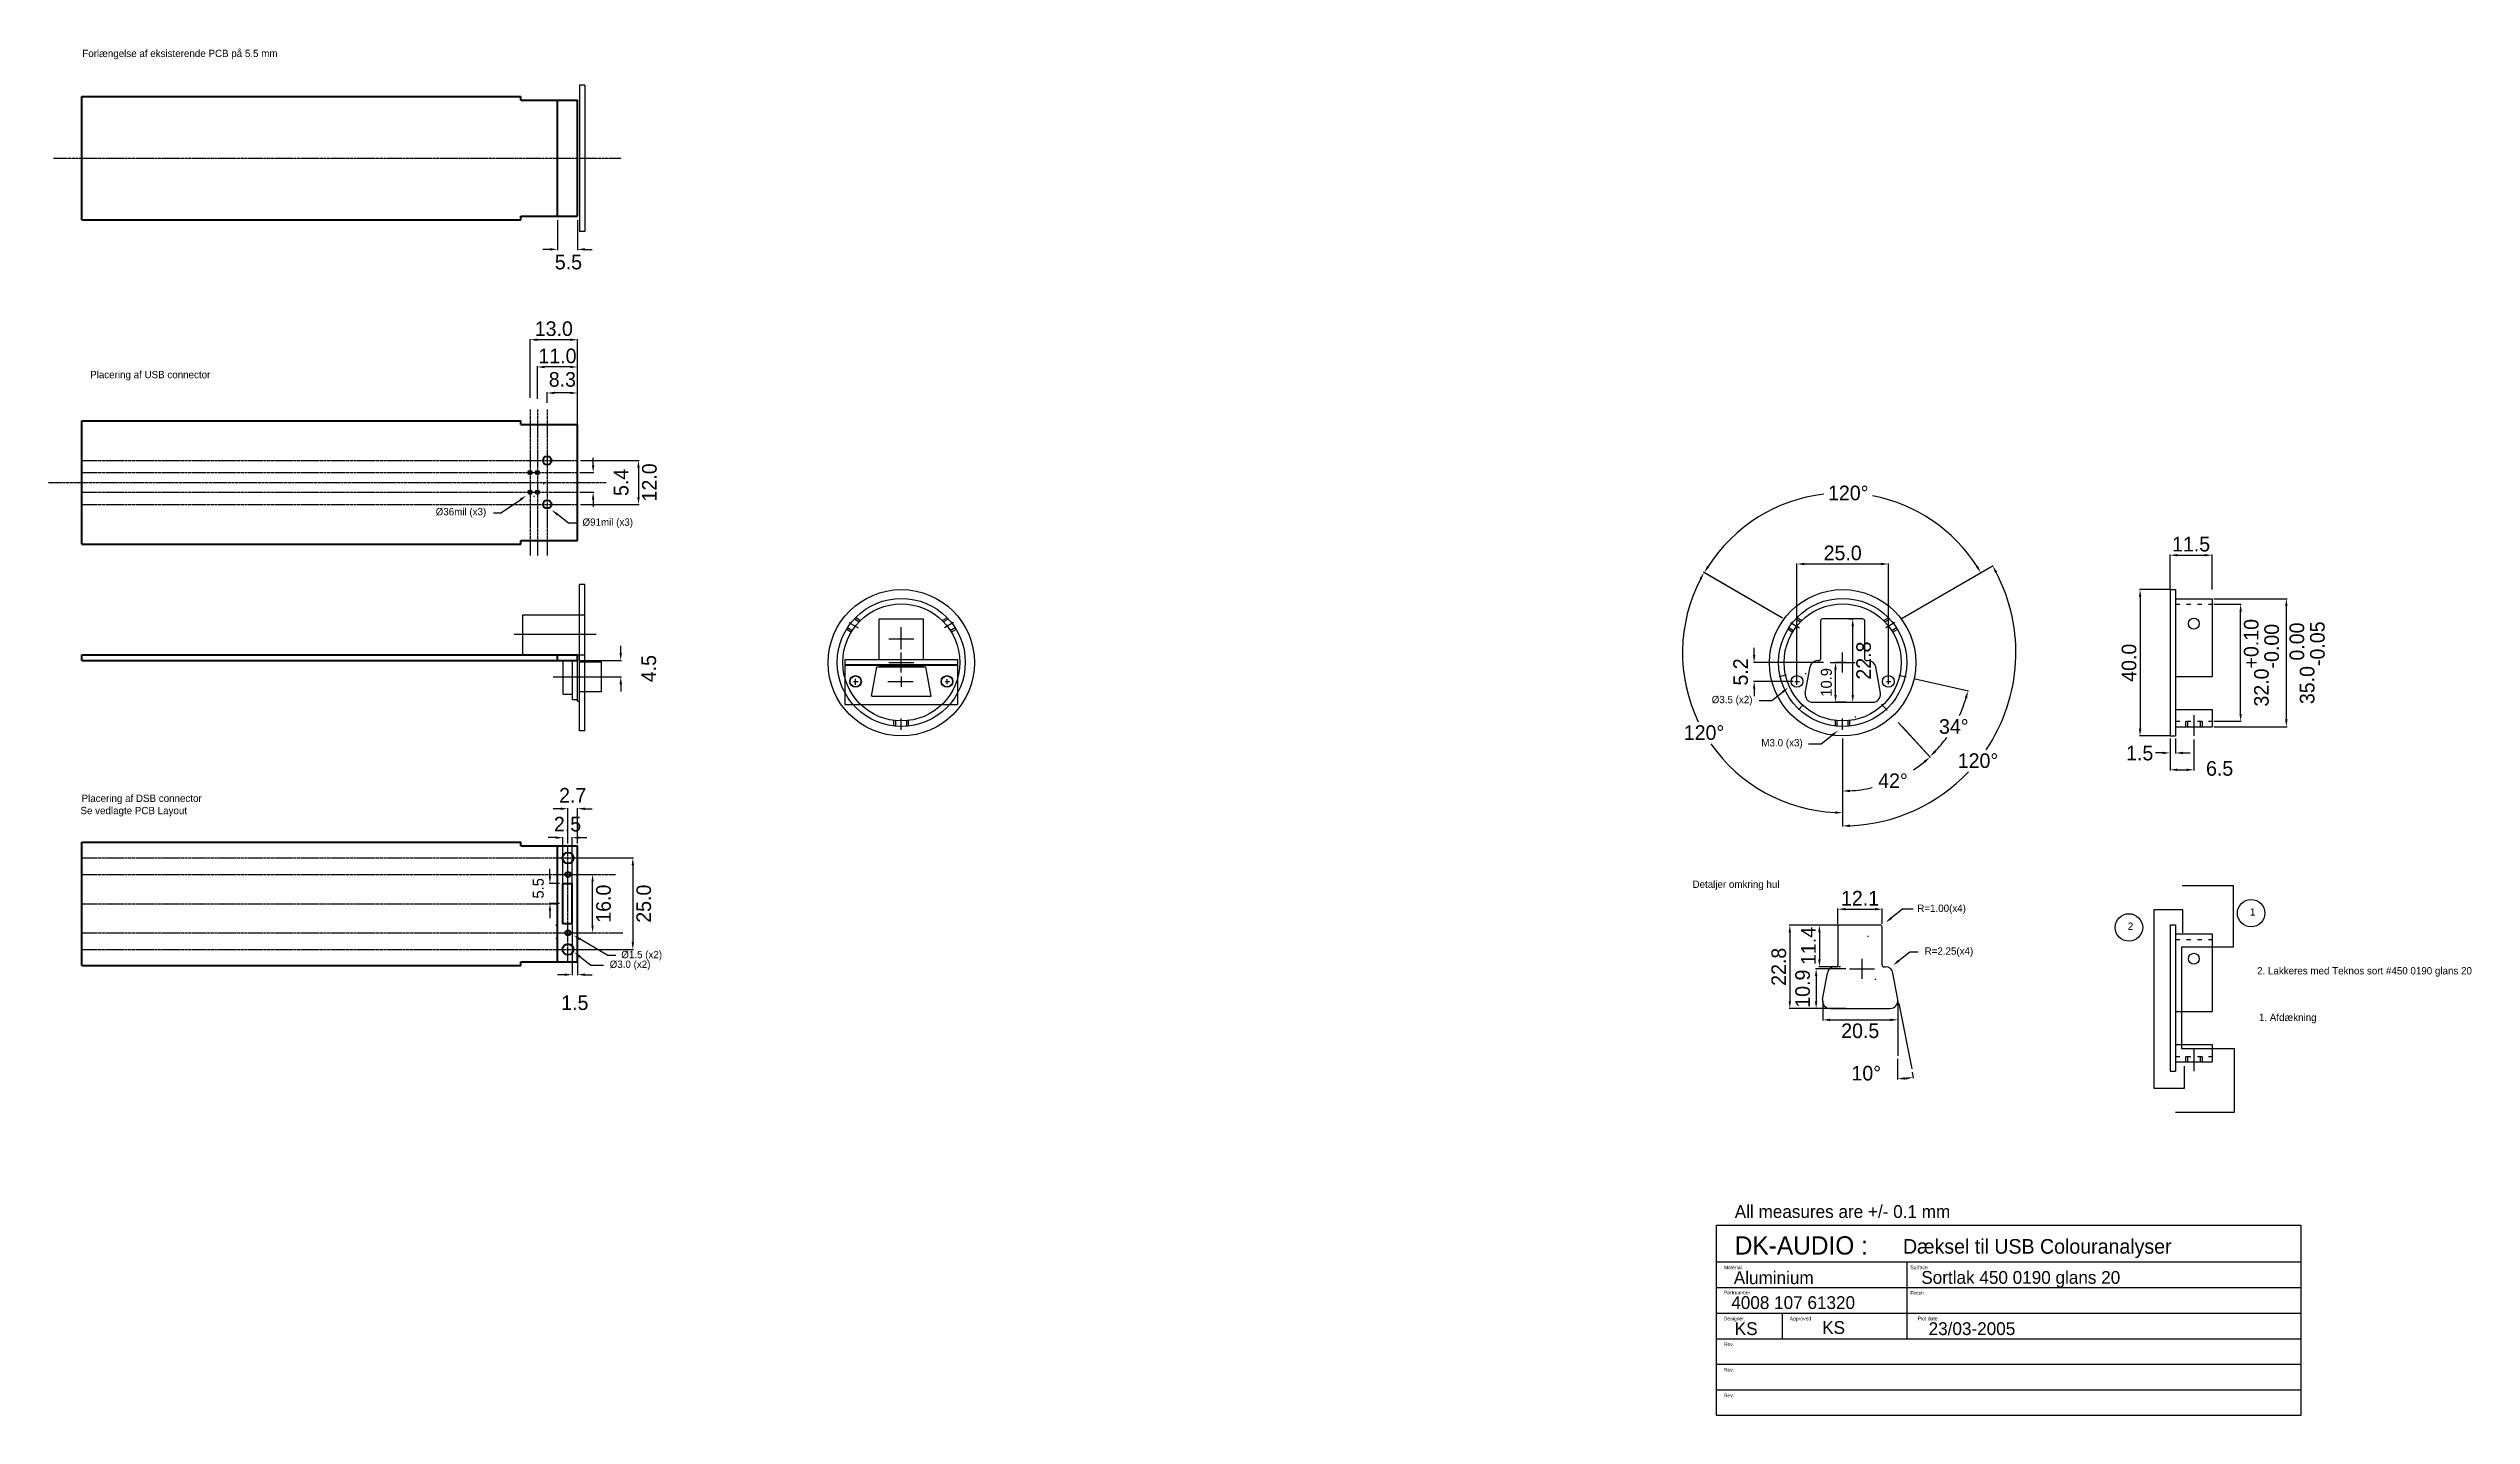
# Model space of a CAD drawing. Header units: millimetres. Extents: x 150 to 813, y 263 to 637.
import ezdxf

# ---------------------------------------------------------------- set-up
doc = ezdxf.new("R2010")
doc.units = ezdxf.units.MM
doc.linetypes.add('ACAD_ISO03W100', pattern=[30, 12, -18])
doc.linetypes.add('HIDDEN', pattern=[0.375, 0.25, -0.125])
for name, color, linetype in [('DIM', 7, 'Continuous'), ('DSUB', 40, 'Continuous'), ('HIDDEN', 40, 'HIDDEN'), ('Mekanik', 4, 'Continuous'), ('PCB_Hjælpe', 6, 'Continuous'), ('USB', 1, 'Continuous')]:
    doc.layers.add(name, color=color, linetype=linetype)
doc.layers.add('PCB', color=3, linetype='Continuous', lineweight=40)
doc.dimstyles.new('DK-audio', dxfattribs={"dimtxt": 4, "dimasz": 2, "dimexe": 0.18, "dimexo": 0.0625, "dimgap": 1, "dimtad": 2, "dimdec": 1, "dimzin": 0, "dimdsep": 46, "dimtxsty": 'Standard', "dimcen": 5, "dimadec": 1, "dimazin": 0, "dimtfac": 1, "dimtdec": 1, "dimtofl": 0, "dimtmove": 2, "dimatfit": 3, "dimfxl": 0, "dimtolj": 1, "dimtzin": 0, "dimarcsym": 0})
doc.dimstyles.get("Standard").update_dxf_attribs({"dimtxt": 0.18, "dimasz": 0.18, "dimexe": 0.18, "dimexo": 0.0625, "dimgap": 0.09, "dimtad": 0, "dimtih": 1, "dimtoh": 1, "dimdec": 4, "dimzin": 0, "dimdsep": 46, "dimtxsty": 'Standard', "dimcen": 0.09, "dimadec": 0, "dimazin": 0, "dimtfac": 1, "dimtdec": 4, "dimtofl": 0, "dimtmove": 0, "dimatfit": 3, "dimfxl": 0, "dimtolj": 1, "dimtzin": 0, "dimarcsym": 0})

msp = doc.modelspace()

# ---------------------------------------------------------------- texts
at = {"layer": 'DIM'}
for s, height, p in [('Forlængelse af eksisterende PCB på 5.5 mm', 2, (159.6, 634.66667)), ('Placering af USB connector', 2, (161.75, 546.86667)), ('Placering af DSB connector', 2, (159.4, 431.06667)), ('Se vedlagte PCB Layout', 2, (159.1, 427.71667)), ('Detaljer omkring hul', 2, (599.8, 407.56667)), ('2', 2, (718.8, 396.1)), ('1', 2, (752.2, 400)), ('2. Lakkeres med Teknos sort #450 0190 glans 20', 2, (754.15, 383.91667)), ('1. Afdækning', 2, (754.65, 371.16667)), ('All measures are +/- 0.1 mm', 3.5, (611.35, 317.35)), ('DK-AUDIO :', 5, (611.35, 307.35)), ('Dæksel til USB Colouranalyser', 4, (657.35, 307.58333)), ('Material', 1, (608.35, 303.35)), ('Aluminium', 3.5, (611.0844, 299.26816)), ('Surface', 1, (659.35, 303.35)), ('Sortlak 450 0190 glans 20', 3.5, (662.35, 299.35)), ('Partnumber', 1, (608.36831, 296.45501)), ('4008 107 61320', 3.5, (610.4, 292.46667)), ('Finish', 1, (659.35, 296.35)), ('Designer.', 1, (608.35, 289.35)), ('KS', 3.5, (611.35, 285.35)), ('Approved', 1, (626.35, 289.35)), ('KS', 3.5, (635.25, 285.65)), ('Plot date', 1, (661.35, 289.35)), ('23/03-2005', 3.5, (664.35, 285.35)), ('Rev.', 1, (608.35, 282.35)), ('Rev.', 1, (608.35, 275.35)), ('Rev.', 1, (608.35, 268.35))]:
    msp.add_text(s, height=height, dxfattribs=at).set_placement(p)

# ---------------------------------------------------------------- blocks, each defined once
blk = doc.blocks.new('*D36')
at = {"layer": 'DEFPOINTS', "color": 0, "ltscale": 0.1}
for p in [(291, 421.3), (291, 408.75), (293.5, 408.75)]:
    blk.add_point(p, dxfattribs=at)
at = {"layer": 'DIM', "color": 0, "lineweight": -2, "ltscale": 0.1}
for p, q in [((289, 421.3), (287, 421.3)), ((291, 408.81), (291, 421.48)), ((293.5, 408.81), (293.5, 421.48)), ((295.5, 421.3), (297.5, 421.3))]:
    blk.add_line(p, q, dxfattribs=at)
at = {"layer": 'DIM', "color": 0, "ltscale": 0.1}
for points in [[(289, 421.63), (289, 420.97), (291, 421.3)], [(295.5, 421.63), (295.5, 420.97), (293.5, 421.3)]]:
    blk.add_solid(points, dxfattribs=at)
at = {"layer": 'DIM', "color": 0, "ltscale": 0.1, "insert": (292.25, 424.98), "char_height": 4, "attachment_point": 5}
blk.add_mtext('\\A1;2.5', dxfattribs=at)
blk = doc.blocks.new('*D37')
at = {"layer": 'DEFPOINTS', "color": 0, "ltscale": 0.1}
for p in [(293.5, 397.65), (295, 397.65), (295, 383.85)]:
    blk.add_point(p, dxfattribs=at)
at = {"layer": 'DIM', "color": 0, "lineweight": -2, "ltscale": 0.1}
for p, q in [((293.5, 397.59), (293.5, 383.67)), ((295, 397.59), (295, 383.67)), ((291.5, 383.85), (289.5, 383.85)), ((297, 383.85), (299, 383.85))]:
    blk.add_line(p, q, dxfattribs=at)
at = {"layer": 'DIM', "color": 0, "ltscale": 0.1}
for points in [[(291.5, 384.18), (291.5, 383.52), (293.5, 383.85)], [(297, 384.18), (297, 383.52), (295, 383.85)]]:
    blk.add_solid(points, dxfattribs=at)
at = {"layer": 'DIM', "color": 0, "ltscale": 0.1, "insert": (294.25, 376.17), "char_height": 4, "attachment_point": 5}
blk.add_mtext('\\A1;1.5', dxfattribs=at)
blk = doc.blocks.new('*D38')
at = {"layer": 'DEFPOINTS', "color": 0, "ltscale": 0.1}
for p in [(287.45, 408.75), (290.15, 408.75), (290.15, 403.3)]:
    blk.add_point(p, dxfattribs=at)
at = {"layer": 'DIM', "color": 0, "lineweight": -2, "ltscale": 0.1}
for p, q in [((287.45, 410.75), (287.45, 412.75)), ((290.09, 408.75), (287.27, 408.75)), ((290.09, 403.3), (287.27, 403.3)), ((287.45, 401.3), (287.45, 399.3))]:
    blk.add_line(p, q, dxfattribs=at)
at = {"layer": 'DIM', "color": 0, "ltscale": 0.1}
for points in [[(287.12, 410.75), (287.78, 410.75), (287.45, 408.75)], [(287.12, 401.3), (287.78, 401.3), (287.45, 403.3)]]:
    blk.add_solid(points, dxfattribs=at)
at = {"layer": 'DIM', "color": 0, "ltscale": 0.1, "insert": (284.27, 407.45), "char_height": 3, "attachment_point": 5, "rotation": 90}
blk.add_mtext('\\A1;5.5', dxfattribs=at)
blk = doc.blocks.new('*D39')
at = {"layer": 'DEFPOINTS', "color": 0, "ltscale": 0.1}
for p in [(295, 429.2), (292.35, 419.65), (295, 419.65)]:
    blk.add_point(p, dxfattribs=at)
at = {"layer": 'DIM', "color": 0, "lineweight": -2, "ltscale": 0.1}
for p, q in [((290.35, 429.2), (288.35, 429.2)), ((292.35, 419.71), (292.35, 429.38)), ((295, 419.71), (295, 429.38)), ((297, 429.2), (299, 429.2))]:
    blk.add_line(p, q, dxfattribs=at)
at = {"layer": 'DIM', "color": 0, "ltscale": 0.1}
for points in [[(290.35, 429.53), (290.35, 428.87), (292.35, 429.2)], [(297, 429.53), (297, 428.87), (295, 429.2)]]:
    blk.add_solid(points, dxfattribs=at)
at = {"layer": 'DIM', "color": 0, "ltscale": 0.1, "insert": (293.68, 432.88), "char_height": 4, "attachment_point": 5}
blk.add_mtext('\\A1;2.7', dxfattribs=at)
blk = doc.blocks.new('*D40')
at = {"layer": 'DEFPOINTS', "color": 0, "ltscale": 0.1}
for p in [(293.65, 415.75), (293.65, 390.75), (310.1, 390.75)]:
    blk.add_point(p, dxfattribs=at)
at = {"layer": 'DIM', "color": 0, "lineweight": -2, "ltscale": 0.1}
for p, q in [((293.71, 415.75), (310.28, 415.75)), ((310.1, 413.75), (310.1, 392.75)), ((293.71, 390.75), (310.28, 390.75))]:
    blk.add_line(p, q, dxfattribs=at)
at = {"layer": 'DIM', "color": 0, "ltscale": 0.1}
for points in [[(309.77, 413.75), (310.43, 413.75), (310.1, 415.75)], [(309.77, 392.75), (310.43, 392.75), (310.1, 390.75)]]:
    blk.add_solid(points, dxfattribs=at)
at = {"layer": 'DIM', "color": 0, "ltscale": 0.1, "insert": (313.1, 403.25), "char_height": 4, "attachment_point": 5, "rotation": 90}
blk.add_mtext('\\A1;25.0', dxfattribs=at)
blk = doc.blocks.new('*D41')
at = {"layer": 'DEFPOINTS', "color": 0, "ltscale": 0.1}
for p in [(293.05, 411.25), (299.1, 411.25), (293.05, 395.25)]:
    blk.add_point(p, dxfattribs=at)
at = {"layer": 'DIM', "color": 0, "lineweight": -2, "ltscale": 0.1}
for p, q in [((293.11, 411.25), (299.28, 411.25)), ((299.1, 397.25), (299.1, 409.25)), ((293.11, 395.25), (299.28, 395.25))]:
    blk.add_line(p, q, dxfattribs=at)
at = {"layer": 'DIM', "color": 0, "ltscale": 0.1}
for points in [[(298.77, 409.25), (299.43, 409.25), (299.1, 411.25)], [(298.77, 397.25), (299.43, 397.25), (299.1, 395.25)]]:
    blk.add_solid(points, dxfattribs=at)
at = {"layer": 'DIM', "color": 0, "ltscale": 0.1, "insert": (302.1, 403.25), "char_height": 4, "attachment_point": 5, "rotation": 90}
blk.add_mtext('\\A1;16.0', dxfattribs=at)
blk = doc.blocks.new('*D42')
at = {"layer": 'DEFPOINTS', "color": 0, "ltscale": 0.1}
for p in [(295.4, 469.75), (295.4, 465.25), (306.8, 469.75)]:
    blk.add_point(p, dxfattribs=at)
at = {"layer": 'DIM', "color": 0, "lineweight": -2, "ltscale": 0.1}
for p, q in [((306.8, 471.75), (306.8, 473.75)), ((295.46, 469.75), (306.98, 469.75)), ((295.46, 465.25), (306.98, 465.25)), ((306.8, 463.25), (306.8, 461.25))]:
    blk.add_line(p, q, dxfattribs=at)
at = {"layer": 'DIM', "color": 0, "ltscale": 0.1}
for points in [[(306.47, 471.75), (307.13, 471.75), (306.8, 469.75)], [(306.47, 463.25), (307.13, 463.25), (306.8, 465.25)]]:
    blk.add_solid(points, dxfattribs=at)
at = {"layer": 'DIM', "color": 0, "ltscale": 0.1, "insert": (314.48, 467.5), "char_height": 4, "attachment_point": 5, "rotation": 90}
blk.add_mtext('\\A1;4.5', dxfattribs=at)
blk = doc.blocks.new('*D43')
at = {"layer": 'DEFPOINTS', "color": 0, "ltscale": 0.1}
for p in [(289.5, 590.15), (295, 590.15), (295, 582.1)]:
    blk.add_point(p, dxfattribs=at)
at = {"layer": 'DIM', "color": 0, "lineweight": -2, "ltscale": 0.1}
for p, q in [((289.5, 590.09), (289.5, 581.92)), ((295, 590.09), (295, 581.92)), ((287.5, 582.1), (285.5, 582.1)), ((297, 582.1), (299, 582.1))]:
    blk.add_line(p, q, dxfattribs=at)
at = {"layer": 'DIM', "color": 0, "ltscale": 0.1}
for points in [[(287.5, 582.43), (287.5, 581.77), (289.5, 582.1)], [(297, 582.43), (297, 581.77), (295, 582.1)]]:
    blk.add_solid(points, dxfattribs=at)
at = {"layer": 'DIM', "color": 0, "ltscale": 0.1, "insert": (292.5, 578.6), "char_height": 4, "attachment_point": 5}
blk.add_mtext('\\A1;5.5', dxfattribs=at)
blk = doc.blocks.new('*D44')
at = {"layer": 'DEFPOINTS', "color": 0, "ltscale": 0.1}
for p in [(730.35, 489.1), (722.15, 449.1), (730.35, 449.1)]:
    blk.add_point(p, dxfattribs=at)
at = {"layer": 'DIM', "color": 0, "lineweight": -2, "ltscale": 0.1}
for p, q in [((730.29, 489.1), (721.97, 489.1)), ((722.15, 487.1), (722.15, 451.1)), ((730.29, 449.1), (721.97, 449.1))]:
    blk.add_line(p, q, dxfattribs=at)
at = {"layer": 'DIM', "color": 0, "ltscale": 0.1}
for points in [[(721.82, 487.1), (722.48, 487.1), (722.15, 489.1)], [(721.82, 451.1), (722.48, 451.1), (722.15, 449.1)]]:
    blk.add_solid(points, dxfattribs=at)
at = {"layer": 'DIM', "color": 0, "ltscale": 0.1, "insert": (719.15, 469.1), "char_height": 4, "attachment_point": 5, "rotation": 90}
blk.add_mtext('\\A1;40.0', dxfattribs=at)
blk = doc.blocks.new('*D57')
at = {"layer": 'DEFPOINTS', "color": 0, "ltscale": 0.1}
for p in [(624.5, 481.3), (627.84, 479.37), (640.83, 471.87), (597.74, 464.27), (640.83, 448.5)]:
    blk.add_point(p, dxfattribs=at)
at = {"layer": 'DIM', "color": 0, "lineweight": -2, "ltscale": 0.1}
for p, q in [((624.44, 481.33), (602.78, 493.84)), ((640.83, 448.44), (640.83, 427.94))]:
    blk.add_line(p, q, dxfattribs=at)
for start, end in [(152.61913, 205.5588), (214.65006, 267.38087)]:
    blk.add_arc((640.83, 471.87), 43.76, start, end, dxfattribs=at)
at = {"layer": 'DIM', "color": 0, "ltscale": 0.1}
for points in [[(601.69, 492.16), (602.27, 491.84), (602.94, 493.75)], [(638.84, 428.5), (638.82, 427.83), (640.83, 428.12)]]:
    blk.add_solid(points, dxfattribs=at)
at = {"layer": 'DIM', "color": 0, "ltscale": 0.1, "insert": (602.94, 449.99), "char_height": 4, "attachment_point": 5}
blk.add_mtext('\\A1;120°', dxfattribs=at)
blk = doc.blocks.new('*D59')
at = {"layer": 'DEFPOINTS', "color": 0, "ltscale": 0.1}
for p in [(625.9, 512.89), (624.5, 481.3), (627.84, 479.37), (653.82, 479.37), (657.08, 481.25)]:
    blk.add_point(p, dxfattribs=at)
at = {"layer": 'DIM', "color": 0, "lineweight": -2, "ltscale": 0.1}
for p, q in [((624.44, 481.33), (602.87, 493.79)), ((657.14, 481.29), (678.79, 493.79))]:
    blk.add_line(p, q, dxfattribs=at)
for start, end in [(96.73751, 147.37451), (32.62549, 79.15563)]:
    blk.add_arc((640.83, 471.87), 43.65, start, end, dxfattribs=at)
at = {"layer": 'DIM', "color": 0, "ltscale": 0.1}
for points in [[(604.35, 495.23), (603.78, 495.58), (603.03, 493.7)], [(677.88, 495.58), (677.31, 495.23), (678.63, 493.7)]]:
    blk.add_solid(points, dxfattribs=at)
at = {"layer": 'DIM', "color": 0, "ltscale": 0.1, "insert": (642.38, 515.49), "char_height": 4, "attachment_point": 5}
blk.add_mtext('\\A1;120°', dxfattribs=at)
blk = doc.blocks.new('*D58')
at = {"layer": 'DEFPOINTS', "color": 0, "ltscale": 0.1}
for p in [(653.82, 479.37), (657.08, 481.25), (640.83, 471.87), (687.48, 463.65), (640.83, 448.5)]:
    blk.add_point(p, dxfattribs=at)
at = {"layer": 'DIM', "color": 0, "lineweight": -2, "ltscale": 0.1}
for p, q in [((657.14, 481.29), (682.01, 495.65)), ((640.83, 448.44), (640.83, 424.32))]:
    blk.add_line(p, q, dxfattribs=at)
for start, end in [(325.90406, 27.58067), (272.41933, 316.58745)]:
    blk.add_arc((640.83, 471.87), 47.37, start, end, dxfattribs=at)
at = {"layer": 'DIM', "color": 0, "ltscale": 0.1}
for points in [[(682.53, 493.64), (683.11, 493.96), (681.85, 495.56)], [(642.84, 424.21), (642.82, 424.88), (640.83, 424.5)]]:
    blk.add_solid(points, dxfattribs=at)
at = {"layer": 'DIM', "color": 0, "ltscale": 0.1, "insert": (677.85, 442.32), "char_height": 4, "attachment_point": 5}
blk.add_mtext('\\A1;120°', dxfattribs=at)
blk = doc.blocks.new('*D84')
at = {"layer": 'DEFPOINTS', "color": 0, "ltscale": 0.1}
for p in [(652.6, 398.11), (643, 390.55)]:
    blk.add_point(p, dxfattribs=at)
at = {"layer": 'DIM', "color": 0, "lineweight": -2, "ltscale": 0.1}
for p, q in [((657.17, 401.71), (654.17, 399.35)), ((660.14, 401.71), (657.17, 401.71)), ((647.71, 394.33), (647.89, 394.33)), ((647.8, 394.24), (647.8, 394.42))]:
    blk.add_line(p, q, dxfattribs=at)
at = {"layer": 'DIM', "color": 0, "ltscale": 0.1}
blk.add_solid([(653.96, 399.61), (654.38, 399.09), (652.6, 398.11)], dxfattribs=at)
at = {"layer": 'DIM', "color": 0, "ltscale": 0.1, "insert": (667.9, 401.71), "char_height": 2, "attachment_point": 5}
blk.add_mtext('\\A1;R=1.00(x4)', dxfattribs=at)
blk = doc.blocks.new('*D85')
at = {"layer": 'DEFPOINTS', "color": 0, "ltscale": 0.1}
for p in [(639.55, 397.7), (651.65, 401.75), (651.65, 397.7)]:
    blk.add_point(p, dxfattribs=at)
at = {"layer": 'DIM', "color": 0, "lineweight": -2, "ltscale": 0.1}
for p, q in [((639.55, 397.76), (639.55, 401.93)), ((641.55, 401.75), (649.65, 401.75)), ((651.65, 397.76), (651.65, 401.93))]:
    blk.add_line(p, q, dxfattribs=at)
at = {"layer": 'DIM', "color": 0, "ltscale": 0.1}
for points in [[(641.55, 402.08), (641.55, 401.42), (639.55, 401.75)], [(649.65, 402.08), (649.65, 401.42), (651.65, 401.75)]]:
    blk.add_solid(points, dxfattribs=at)
at = {"layer": 'DIM', "color": 0, "ltscale": 0.1, "insert": (645.6, 404.75), "char_height": 4, "attachment_point": 5}
blk.add_mtext('\\A1;12.1', dxfattribs=at)
blk = doc.blocks.new('*D86')
at = {"layer": 'DEFPOINTS', "color": 0, "ltscale": 0.1}
for p in [(640.35, 397.4), (634.5, 386), (640.35, 386)]:
    blk.add_point(p, dxfattribs=at)
at = {"layer": 'DIM', "color": 0, "lineweight": -2, "ltscale": 0.1}
for p, q in [((640.29, 397.4), (634.32, 397.4)), ((634.5, 395.4), (634.5, 388)), ((640.29, 386), (634.32, 386))]:
    blk.add_line(p, q, dxfattribs=at)
at = {"layer": 'DIM', "color": 0, "ltscale": 0.1}
for points in [[(634.17, 395.4), (634.83, 395.4), (634.5, 397.4)], [(634.17, 388), (634.83, 388), (634.5, 386)]]:
    blk.add_solid(points, dxfattribs=at)
at = {"layer": 'DIM', "color": 0, "ltscale": 0.1, "insert": (631.5, 391.7), "char_height": 4, "attachment_point": 5, "rotation": 90}
blk.add_mtext('\\A1;11.4', dxfattribs=at)
blk = doc.blocks.new('*D87')
at = {"layer": 'DEFPOINTS', "color": 0, "ltscale": 0.1}
for p in [(638.8, 397.4), (626.4, 374.6), (638.8, 374.6)]:
    blk.add_point(p, dxfattribs=at)
at = {"layer": 'DIM', "color": 0, "lineweight": -2, "ltscale": 0.1}
for p, q in [((638.74, 397.4), (626.22, 397.4)), ((626.4, 395.4), (626.4, 376.6)), ((638.74, 374.6), (626.22, 374.6))]:
    blk.add_line(p, q, dxfattribs=at)
at = {"layer": 'DIM', "color": 0, "ltscale": 0.1}
for points in [[(626.07, 395.4), (626.73, 395.4), (626.4, 397.4)], [(626.07, 376.6), (626.73, 376.6), (626.4, 374.6)]]:
    blk.add_solid(points, dxfattribs=at)
at = {"layer": 'DIM', "color": 0, "ltscale": 0.1, "insert": (623.4, 386), "char_height": 4, "attachment_point": 5, "rotation": 90}
blk.add_mtext('\\A1;22.8', dxfattribs=at)
blk = doc.blocks.new('*D88')
at = {"layer": 'DEFPOINTS', "color": 0, "ltscale": 0.1}
for p in [(635.4, 376.65), (655.9, 376.65), (655.9, 371.5)]:
    blk.add_point(p, dxfattribs=at)
at = {"layer": 'DIM', "color": 0, "lineweight": -2, "ltscale": 0.1}
for p, q in [((635.4, 376.59), (635.4, 371.32)), ((637.4, 371.5), (653.9, 371.5)), ((655.9, 376.59), (655.9, 371.32))]:
    blk.add_line(p, q, dxfattribs=at)
at = {"layer": 'DIM', "color": 0, "ltscale": 0.1}
for points in [[(637.4, 371.83), (637.4, 371.17), (635.4, 371.5)], [(653.9, 371.83), (653.9, 371.17), (655.9, 371.5)]]:
    blk.add_solid(points, dxfattribs=at)
at = {"layer": 'DIM', "color": 0, "ltscale": 0.1, "insert": (645.65, 368.5), "char_height": 4, "attachment_point": 5}
blk.add_mtext('\\A1;20.5', dxfattribs=at)
blk = doc.blocks.new('*D94')
at = {"layer": 'DEFPOINTS', "color": 0, "ltscale": 0.1}
for p in [(654.6, 386.41), (645, 378.85)]:
    blk.add_point(p, dxfattribs=at)
at = {"layer": 'DIM', "color": 0, "lineweight": -2, "ltscale": 0.1}
for p, q in [((659.17, 390.01), (656.17, 387.65)), ((661.48, 390.01), (659.17, 390.01)), ((649.71, 382.63), (649.89, 382.63)), ((649.8, 382.54), (649.8, 382.72))]:
    blk.add_line(p, q, dxfattribs=at)
at = {"layer": 'DIM', "color": 0, "ltscale": 0.1}
blk.add_solid([(655.96, 387.91), (656.38, 387.39), (654.6, 386.41)], dxfattribs=at)
at = {"layer": 'DIM', "color": 0, "ltscale": 0.1, "insert": (669.9, 390.01), "char_height": 2, "attachment_point": 5}
blk.add_mtext('\\A1;R=2.25(x4)', dxfattribs=at)
blk = doc.blocks.new('*D100')
at = {"layer": 'DEFPOINTS', "color": 0, "ltscale": 0.1}
for p in [(655.8, 373.63), (657.95, 367.85), (655.85, 360.9), (658.71, 355.56), (659.85, 357.25)]:
    blk.add_point(p, dxfattribs=at)
at = {"layer": 'DIM', "color": 0, "lineweight": -2, "ltscale": 0.1}
for p, q in [((655.85, 360.84), (655.87, 355.21)), ((659.86, 357.19), (660.15, 355.6))]:
    blk.add_line(p, q, dxfattribs=at)
blk.add_arc((655.78, 379.95), 24.56, 274.87427, 275.49526, dxfattribs=at)
at = {"layer": 'DIM', "color": 0, "ltscale": 0.1}
for points in [[(657.88, 355.15), (657.85, 355.81), (655.87, 355.39)], [(658.09, 355.83), (658.18, 355.17), (660.11, 355.77)]]:
    blk.add_solid(points, dxfattribs=at)
at = {"layer": 'DIM', "color": 0, "ltscale": 0.1, "insert": (647.3, 356.9), "char_height": 4, "attachment_point": 5}
blk.add_mtext('\\A1;10°', dxfattribs=at)
blk = doc.blocks.new('*D103')
at = {"layer": 'DEFPOINTS', "color": 0, "ltscale": 0.1}
for p in [(741.85, 498.5), (730.35, 489.1), (741.85, 489.1)]:
    blk.add_point(p, dxfattribs=at)
at = {"layer": 'DIM', "color": 0, "lineweight": -2, "ltscale": 0.1}
for p, q in [((730.35, 489.16), (730.35, 498.68)), ((732.35, 498.5), (739.85, 498.5)), ((741.85, 489.16), (741.85, 498.68))]:
    blk.add_line(p, q, dxfattribs=at)
at = {"layer": 'DIM', "color": 0, "ltscale": 0.1}
for points in [[(732.35, 498.83), (732.35, 498.17), (730.35, 498.5)], [(739.85, 498.83), (739.85, 498.17), (741.85, 498.5)]]:
    blk.add_solid(points, dxfattribs=at)
at = {"layer": 'DIM', "color": 0, "ltscale": 0.1, "insert": (736.1, 501.5), "char_height": 4, "attachment_point": 5}
blk.add_mtext('\\A1;11.5', dxfattribs=at)
blk = doc.blocks.new('*D104')
at = {"layer": 'DEFPOINTS', "color": 0, "ltscale": 0.1}
for p in [(730.35, 448.45), (731.85, 448.45), (731.85, 444.45)]:
    blk.add_point(p, dxfattribs=at)
at = {"layer": 'DIM', "color": 0, "lineweight": -2, "ltscale": 0.1}
for p, q in [((728.35, 444.45), (726.35, 444.45)), ((730.35, 448.39), (730.35, 444.27)), ((731.85, 448.39), (731.85, 444.27)), ((733.85, 444.45), (735.85, 444.45))]:
    blk.add_line(p, q, dxfattribs=at)
at = {"layer": 'DIM', "color": 0, "ltscale": 0.1}
for points in [[(728.35, 444.78), (728.35, 444.12), (730.35, 444.45)], [(733.85, 444.78), (733.85, 444.12), (731.85, 444.45)]]:
    blk.add_solid(points, dxfattribs=at)
at = {"layer": 'DIM', "color": 0, "ltscale": 0.1, "insert": (722.05, 444.4), "char_height": 4, "attachment_point": 5}
blk.add_mtext('\\A1;1.5', dxfattribs=at)
blk = doc.blocks.new('*D105')
at = {"layer": 'DEFPOINTS', "color": 0, "ltscale": 0.1}
for p in [(730.35, 448.1), (736.85, 448.15), (736.85, 439.85)]:
    blk.add_point(p, dxfattribs=at)
at = {"layer": 'DIM', "color": 0, "lineweight": -2, "ltscale": 0.1}
for p, q in [((730.35, 448.04), (730.35, 439.67)), ((736.85, 448.09), (736.85, 439.67)), ((732.35, 439.85), (734.85, 439.85))]:
    blk.add_line(p, q, dxfattribs=at)
at = {"layer": 'DIM', "color": 0, "ltscale": 0.1}
for points in [[(732.35, 440.18), (732.35, 439.52), (730.35, 439.85)], [(734.85, 440.18), (734.85, 439.52), (736.85, 439.85)]]:
    blk.add_solid(points, dxfattribs=at)
at = {"layer": 'DIM', "color": 0, "ltscale": 0.1, "insert": (743.9, 440.2), "char_height": 4, "attachment_point": 5}
blk.add_mtext('\\A1;6.5', dxfattribs=at)
blk = doc.blocks.new('*D106')
at = {"layer": 'DEFPOINTS', "color": 0, "ltscale": 0.1}
for p in [(742.25, 486.6), (762.15, 486.6), (742.25, 451.6)]:
    blk.add_point(p, dxfattribs=at)
at = {"layer": 'DIM', "color": 0, "lineweight": -2, "ltscale": 0.1}
for p, q in [((742.31, 486.6), (762.33, 486.6)), ((762.15, 453.6), (762.15, 484.6)), ((742.31, 451.6), (762.33, 451.6))]:
    blk.add_line(p, q, dxfattribs=at)
at = {"layer": 'DIM', "color": 0, "ltscale": 0.1}
for points in [[(761.82, 484.6), (762.48, 484.6), (762.15, 486.6)], [(761.82, 453.6), (762.48, 453.6), (762.15, 451.6)]]:
    blk.add_solid(points, dxfattribs=at)
at = {"layer": 'DIM', "color": 0, "ltscale": 0.1, "insert": (767.82, 469.1), "char_height": 4, "attachment_point": 5, "rotation": 90}
blk.add_mtext('\\A1;35.0\\S 0.00^ -0.05;', dxfattribs=at)
blk = doc.blocks.new('*D107')
at = {"layer": 'DEFPOINTS', "color": 0, "ltscale": 0.1}
for p in [(742.3, 485.1), (749.65, 485.1), (742.3, 453.1)]:
    blk.add_point(p, dxfattribs=at)
at = {"layer": 'DIM', "color": 0, "lineweight": -2, "ltscale": 0.1}
for p, q in [((742.36, 485.1), (749.83, 485.1)), ((749.65, 455.1), (749.65, 483.1)), ((742.36, 453.1), (749.83, 453.1))]:
    blk.add_line(p, q, dxfattribs=at)
at = {"layer": 'DIM', "color": 0, "ltscale": 0.1}
for points in [[(749.32, 483.1), (749.98, 483.1), (749.65, 485.1)], [(749.32, 455.1), (749.98, 455.1), (749.65, 453.1)]]:
    blk.add_solid(points, dxfattribs=at)
at = {"layer": 'DIM', "color": 0, "ltscale": 0.1, "insert": (755.32, 469.1), "char_height": 4, "attachment_point": 5, "rotation": 90}
blk.add_mtext('\\A1;32.0\\S+0.10^ -0.00;', dxfattribs=at)
blk = doc.blocks.new('*D109')
at = {"layer": 'DEFPOINTS', "color": 0, "ltscale": 0.1}
for p in [(640.72, 460.48), (651.1, 458.3), (657.15, 451.65), (640.77, 447.75), (649.47, 435.13)]:
    blk.add_point(p, dxfattribs=at)
at = {"layer": 'DIM', "color": 0, "lineweight": -2, "ltscale": 0.1}
for p, q in [((657.19, 451.6), (664.84, 443.19)), ((640.77, 447.69), (640.82, 433.85))]:
    blk.add_line(p, q, dxfattribs=at)
for start, end in [(303.17347, 309.08637), (273.4162, 283.34888)]:
    blk.add_arc((640.69, 469.75), 35.72, start, end, dxfattribs=at)
at = {"layer": 'DIM', "color": 0, "ltscale": 0.1}
for points in [[(662.99, 442.28), (663.42, 441.77), (664.72, 443.33)], [(642.83, 433.76), (642.8, 434.43), (640.82, 434.03)]]:
    blk.add_solid(points, dxfattribs=at)
at = {"layer": 'DIM', "color": 0, "ltscale": 0.1, "insert": (654.6, 436.85), "char_height": 4, "attachment_point": 5}
blk.add_mtext('\\A1;42°', dxfattribs=at)
blk = doc.blocks.new('*D113')
at = {"layer": 'DEFPOINTS', "color": 0, "ltscale": 0.1}
for p in [(652.4, 466.65), (660.65, 464.75), (647.4, 462.05), (655.95, 452.85), (669.32, 448.71)]:
    blk.add_point(p, dxfattribs=at)
at = {"layer": 'DIM', "color": 0, "lineweight": -2, "ltscale": 0.1}
for p, q in [((660.71, 464.74), (675.25, 461.39)), ((655.99, 452.8), (664.81, 443.32))]:
    blk.add_line(p, q, dxfattribs=at)
for start, end in [(335.43611, 343.7914), (316.14213, 324.17603)]:
    blk.add_arc((640.6, 469.37), 35.38, start, end, dxfattribs=at)
at = {"layer": 'DIM', "color": 0, "ltscale": 0.1}
for points in [[(674.25, 459.58), (674.9, 459.41), (675.08, 461.43)], [(666.34, 444.62), (665.88, 445.09), (664.68, 443.45)]]:
    blk.add_solid(points, dxfattribs=at)
at = {"layer": 'DIM', "color": 0, "ltscale": 0.1, "insert": (671.23, 451.66), "char_height": 4, "attachment_point": 5}
blk.add_mtext('\\A1;34°', dxfattribs=at)
blk = doc.blocks.new('*D115')
at = {"layer": 'DEFPOINTS', "color": 0, "ltscale": 0.1}
for p in [(649.17, 458.11), (639.57, 450.55)]:
    blk.add_point(p, dxfattribs=at)
at = {"layer": 'DIM', "color": 0, "lineweight": -2, "ltscale": 0.1}
for p, q in [((644.28, 454.33), (644.46, 454.33)), ((644.37, 454.24), (644.37, 454.42)), ((631.52, 446.95), (635, 446.95)), ((635, 446.95), (638, 449.31))]:
    blk.add_line(p, q, dxfattribs=at)
at = {"layer": 'DIM', "color": 0, "ltscale": 0.1}
blk.add_solid([(637.79, 449.57), (638.2, 449.05), (639.57, 450.55)], dxfattribs=at)
at = {"layer": 'DIM', "color": 0, "ltscale": 0.1, "insert": (624.27, 446.95), "char_height": 2, "attachment_point": 5}
blk.add_mtext('\\A1;M3.0 (x3)', dxfattribs=at)
blk = doc.blocks.new('*D116')
at = {"layer": 'DEFPOINTS', "color": 0, "ltscale": 0.1}
for p in [(653.35, 496.1), (628.35, 464), (653.35, 464.65)]:
    blk.add_point(p, dxfattribs=at)
at = {"layer": 'DIM', "color": 0, "lineweight": -2, "ltscale": 0.1}
for p, q in [((628.35, 464.06), (628.35, 496.28)), ((630.35, 496.1), (651.35, 496.1)), ((653.35, 464.71), (653.35, 496.28))]:
    blk.add_line(p, q, dxfattribs=at)
at = {"layer": 'DIM', "color": 0, "ltscale": 0.1}
for points in [[(630.35, 496.43), (630.35, 495.77), (628.35, 496.1)], [(651.35, 496.43), (651.35, 495.77), (653.35, 496.1)]]:
    blk.add_solid(points, dxfattribs=at)
at = {"layer": 'DIM', "color": 0, "ltscale": 0.1, "insert": (640.85, 499.1), "char_height": 4, "attachment_point": 5}
blk.add_mtext('\\A1;25.0', dxfattribs=at)
blk = doc.blocks.new('*D117')
at = {"layer": 'DEFPOINTS', "color": 0, "ltscale": 0.1}
for p in [(638.9, 469.2), (641.75, 469.2), (641.75, 458.3)]:
    blk.add_point(p, dxfattribs=at)
at = {"layer": 'DIM', "color": 0, "lineweight": -2, "ltscale": 0.1}
for p, q in [((641.69, 469.2), (638.72, 469.2)), ((638.9, 460.3), (638.9, 467.2)), ((641.69, 458.3), (638.72, 458.3))]:
    blk.add_line(p, q, dxfattribs=at)
at = {"layer": 'DIM', "color": 0, "ltscale": 0.1}
for points in [[(638.57, 467.2), (639.23, 467.2), (638.9, 469.2)], [(638.57, 460.3), (639.23, 460.3), (638.9, 458.3)]]:
    blk.add_solid(points, dxfattribs=at)
at = {"layer": 'DIM', "color": 0, "ltscale": 0.1, "insert": (636.4, 463.75), "char_height": 3, "attachment_point": 5, "rotation": 90}
blk.add_mtext('\\A1;10.9', dxfattribs=at)
blk = doc.blocks.new('*D120')
at = {"layer": 'DEFPOINTS', "color": 0, "ltscale": 0.1}
for p in [(635.52, 469.91), (626, 462.35)]:
    blk.add_point(p, dxfattribs=at)
at = {"layer": 'DIM', "color": 0, "lineweight": -2, "ltscale": 0.1}
for p, q in [((630.67, 466.13), (630.85, 466.13)), ((630.76, 466.04), (630.76, 466.22)), ((618.04, 458.75), (621.47, 458.75)), ((621.47, 458.75), (624.43, 461.11))]:
    blk.add_line(p, q, dxfattribs=at)
at = {"layer": 'DIM', "color": 0, "ltscale": 0.1}
blk.add_solid([(624.23, 461.37), (624.64, 460.84), (626, 462.35)], dxfattribs=at)
at = {"layer": 'DIM', "color": 0, "ltscale": 0.1, "insert": (610.62, 458.75), "char_height": 2, "attachment_point": 5}
blk.add_mtext('\\A1;Ø3.5 (x2)', dxfattribs=at)
blk = doc.blocks.new('*D121')
at = {"layer": 'DEFPOINTS', "color": 0, "ltscale": 0.1}
for p in [(616.65, 464), (627.4, 464), (635.7, 469.2)]:
    blk.add_point(p, dxfattribs=at)
at = {"layer": 'DIM', "color": 0, "lineweight": -2, "ltscale": 0.1}
for p, q in [((616.65, 471.2), (616.65, 473.2)), ((635.64, 469.2), (616.47, 469.2)), ((627.34, 464), (616.47, 464)), ((616.65, 462), (616.65, 460))]:
    blk.add_line(p, q, dxfattribs=at)
at = {"layer": 'DIM', "color": 0, "ltscale": 0.1}
for points in [[(616.32, 471.2), (616.98, 471.2), (616.65, 469.2)], [(616.32, 462), (616.98, 462), (616.65, 464)]]:
    blk.add_solid(points, dxfattribs=at)
at = {"layer": 'DIM', "color": 0, "ltscale": 0.1, "insert": (612.97, 466.6), "char_height": 4, "attachment_point": 5, "rotation": 90}
blk.add_mtext('\\A1;5.2', dxfattribs=at)
blk = doc.blocks.new('*D122')
at = {"layer": 'DEFPOINTS', "color": 0, "ltscale": 0.1}
for p in [(286.7, 542.85), (286.7, 540.05), (295, 534.45)]:
    blk.add_point(p, dxfattribs=at)
at = {"layer": 'DIM', "color": 0, "lineweight": -2, "ltscale": 0.1}
for p, q in [((286.7, 540.11), (286.7, 543.03)), ((293, 542.85), (288.7, 542.85)), ((295, 534.51), (295, 543.03))]:
    blk.add_line(p, q, dxfattribs=at)
at = {"layer": 'DIM', "color": 0, "ltscale": 0.1}
for points in [[(288.7, 543.18), (288.7, 542.52), (286.7, 542.85)], [(293, 543.18), (293, 542.52), (295, 542.85)]]:
    blk.add_solid(points, dxfattribs=at)
at = {"layer": 'DIM', "color": 0, "ltscale": 0.1, "insert": (290.85, 546.53), "char_height": 4, "attachment_point": 5}
blk.add_mtext('\\A1;8.3', dxfattribs=at)
blk = doc.blocks.new('*D123')
at = {"layer": 'DEFPOINTS', "color": 0, "ltscale": 0.1}
for p in [(284, 549.95), (284, 541.15), (295, 537.3)]:
    blk.add_point(p, dxfattribs=at)
at = {"layer": 'DIM', "color": 0, "lineweight": -2, "ltscale": 0.1}
for p, q in [((284, 541.21), (284, 550.13)), ((293, 549.95), (286, 549.95)), ((295, 537.36), (295, 550.13))]:
    blk.add_line(p, q, dxfattribs=at)
at = {"layer": 'DIM', "color": 0, "ltscale": 0.1}
for points in [[(286, 550.28), (286, 549.62), (284, 549.95)], [(293, 550.28), (293, 549.62), (295, 549.95)]]:
    blk.add_solid(points, dxfattribs=at)
at = {"layer": 'DIM', "color": 0, "ltscale": 0.1, "insert": (289.5, 552.95), "char_height": 4, "attachment_point": 5}
blk.add_mtext('\\A1;11.0', dxfattribs=at)
blk = doc.blocks.new('*D124')
at = {"layer": 'DEFPOINTS', "color": 0, "ltscale": 0.1}
for p in [(282, 557.4), (282, 541.5), (295, 536.7)]:
    blk.add_point(p, dxfattribs=at)
at = {"layer": 'DIM', "color": 0, "lineweight": -2, "ltscale": 0.1}
for p, q in [((282, 541.56), (282, 557.58)), ((293, 557.4), (284, 557.4)), ((295, 536.76), (295, 557.58))]:
    blk.add_line(p, q, dxfattribs=at)
at = {"layer": 'DIM', "color": 0, "ltscale": 0.1}
for points in [[(284, 557.73), (284, 557.07), (282, 557.4)], [(293, 557.73), (293, 557.07), (295, 557.4)]]:
    blk.add_solid(points, dxfattribs=at)
at = {"layer": 'DIM', "color": 0, "ltscale": 0.1, "insert": (288.5, 560.4), "char_height": 4, "attachment_point": 5}
blk.add_mtext('\\A1;13.0', dxfattribs=at)
blk = doc.blocks.new('*D125')
at = {"layer": 'DEFPOINTS', "color": 0, "ltscale": 0.1}
for p in [(295.6, 521.1), (295.6, 515.7), (299.25, 515.7)]:
    blk.add_point(p, dxfattribs=at)
at = {"layer": 'DIM', "color": 0, "lineweight": -2, "ltscale": 0.1}
for p, q in [((299.25, 523.1), (299.25, 525.1)), ((295.66, 521.1), (299.43, 521.1)), ((295.66, 515.7), (299.43, 515.7)), ((299.25, 513.7), (299.25, 511.7))]:
    blk.add_line(p, q, dxfattribs=at)
at = {"layer": 'DIM', "color": 0, "ltscale": 0.1}
for points in [[(298.92, 523.1), (299.58, 523.1), (299.25, 521.1)], [(298.92, 513.7), (299.58, 513.7), (299.25, 515.7)]]:
    blk.add_solid(points, dxfattribs=at)
at = {"layer": 'DIM', "color": 0, "ltscale": 0.1, "insert": (306.93, 518.4), "char_height": 4, "attachment_point": 5, "rotation": 90}
blk.add_mtext('\\A1;5.4', dxfattribs=at)
blk = doc.blocks.new('*D126')
at = {"layer": 'DEFPOINTS', "color": 0, "ltscale": 0.1}
for p in [(295.75, 524.4), (295.75, 512.4), (311.65, 512.4)]:
    blk.add_point(p, dxfattribs=at)
at = {"layer": 'DIM', "color": 0, "lineweight": -2, "ltscale": 0.1}
for p, q in [((295.81, 524.4), (311.83, 524.4)), ((311.65, 522.4), (311.65, 514.4)), ((295.81, 512.4), (311.83, 512.4))]:
    blk.add_line(p, q, dxfattribs=at)
at = {"layer": 'DIM', "color": 0, "ltscale": 0.1}
for points in [[(311.32, 522.4), (311.98, 522.4), (311.65, 524.4)], [(311.32, 514.4), (311.98, 514.4), (311.65, 512.4)]]:
    blk.add_solid(points, dxfattribs=at)
at = {"layer": 'DIM', "color": 0, "ltscale": 0.1, "insert": (314.65, 518.4), "char_height": 4, "attachment_point": 5, "rotation": 90}
blk.add_mtext('\\A1;12.0', dxfattribs=at)
blk = doc.blocks.new('*D130')
at = {"layer": 'DEFPOINTS', "color": 0, "ltscale": 0.1}
for p in [(278.35, 518.41), (287.95, 510.85)]:
    blk.add_point(p, dxfattribs=at)
at = {"layer": 'DIM', "color": 0, "lineweight": -2, "ltscale": 0.1}
for p, q in [((283.06, 514.63), (283.24, 514.63)), ((283.15, 514.54), (283.15, 514.72)), ((292.52, 507.25), (289.52, 509.61)), ((294.66, 507.25), (292.52, 507.25))]:
    blk.add_line(p, q, dxfattribs=at)
at = {"layer": 'DIM', "color": 0, "ltscale": 0.1}
blk.add_solid([(289.73, 509.87), (289.31, 509.35), (287.95, 510.85)], dxfattribs=at)
at = {"layer": 'DIM', "color": 0, "ltscale": 0.1, "insert": (303.25, 507.25), "char_height": 2, "attachment_point": 5}
blk.add_mtext('\\A1;Ø91mil (x3)', dxfattribs=at)
blk = doc.blocks.new('*D136')
at = {"layer": 'DEFPOINTS', "color": 0, "ltscale": 0.1}
for p in [(290.62, 521.26), (281.02, 514.8)]:
    blk.add_point(p, dxfattribs=at)
at = {"layer": 'DIM', "color": 0, "lineweight": -2, "ltscale": 0.1}
for p, q in [((285.73, 518.03), (285.91, 518.03)), ((285.82, 517.94), (285.82, 518.12)), ((272.04, 510.1), (274.04, 510.1)), ((274.04, 510.1), (279.36, 513.68))]:
    blk.add_line(p, q, dxfattribs=at)
at = {"layer": 'DIM', "color": 0, "ltscale": 0.1}
blk.add_solid([(279.18, 513.96), (279.55, 513.41), (281.02, 514.8)], dxfattribs=at)
at = {"layer": 'DIM', "color": 0, "ltscale": 0.1, "insert": (263.12, 510.1), "char_height": 2, "attachment_point": 5}
blk.add_mtext('\\A1;Ø36mil (x3)', dxfattribs=at)
blk = doc.blocks.new('*D138')
at = {"layer": 'DEFPOINTS', "color": 0, "ltscale": 0.1}
for p in [(284.45, 397.56), (294.05, 390)]:
    blk.add_point(p, dxfattribs=at)
at = {"layer": 'DIM', "color": 0, "lineweight": -2, "ltscale": 0.1}
for p, q in [((289.16, 393.78), (289.34, 393.78)), ((289.25, 393.69), (289.25, 393.87)), ((298.62, 386.4), (295.62, 388.76)), ((302.09, 386.4), (298.62, 386.4))]:
    blk.add_line(p, q, dxfattribs=at)
at = {"layer": 'DIM', "color": 0, "ltscale": 0.1}
blk.add_solid([(295.83, 389.02), (295.41, 388.5), (294.05, 390)], dxfattribs=at)
at = {"layer": 'DIM', "color": 0, "ltscale": 0.1, "insert": (309.35, 386.4), "char_height": 2, "attachment_point": 5}
blk.add_mtext('\\A1;Ø3.0 (x2)', dxfattribs=at)
blk = doc.blocks.new('*D140')
at = {"layer": 'DEFPOINTS', "color": 0, "ltscale": 0.1}
for p in [(284.35, 400.21), (293.95, 394.55)]:
    blk.add_point(p, dxfattribs=at)
at = {"layer": 'DIM', "color": 0, "lineweight": -2, "ltscale": 0.1}
for p, q in [((289.15, 397.29), (289.15, 397.47)), ((289.06, 397.38), (289.24, 397.38)), ((303.27, 389.05), (295.67, 393.53)), ((305.44, 389.05), (303.27, 389.05))]:
    blk.add_line(p, q, dxfattribs=at)
at = {"layer": 'DIM', "color": 0, "ltscale": 0.1}
blk.add_solid([(295.84, 393.82), (295.5, 393.25), (293.95, 394.55)], dxfattribs=at)
at = {"layer": 'DIM', "color": 0, "ltscale": 0.1, "insert": (312.53, 389.05), "char_height": 2, "attachment_point": 5}
blk.add_mtext('\\A1;Ø1.5 (x2)', dxfattribs=at)
blk = doc.blocks.new('*D141')
at = {"layer": 'DEFPOINTS', "color": 0, "ltscale": 0.1}
for p in [(642.5, 481.1), (643.6, 481.1), (642.5, 458.3)]:
    blk.add_point(p, dxfattribs=at)
at = {"layer": 'DIM', "color": 0, "lineweight": -2, "ltscale": 0.1}
for p, q in [((642.56, 481.1), (643.78, 481.1)), ((643.6, 460.3), (643.6, 479.1)), ((642.56, 458.3), (643.78, 458.3))]:
    blk.add_line(p, q, dxfattribs=at)
at = {"layer": 'DIM', "color": 0, "ltscale": 0.1}
for points in [[(643.27, 479.1), (643.93, 479.1), (643.6, 481.1)], [(643.27, 460.3), (643.93, 460.3), (643.6, 458.3)]]:
    blk.add_solid(points, dxfattribs=at)
at = {"layer": 'DIM', "color": 0, "ltscale": 0.1, "insert": (646.6, 469.7), "char_height": 4, "attachment_point": 5, "rotation": 90}
blk.add_mtext('\\A1;22.8', dxfattribs=at)
blk = doc.blocks.new('*D143')
at = {"layer": 'DEFPOINTS', "color": 0, "ltscale": 0.1}
for p in [(641.8, 385.45), (633.6, 374.6), (641.8, 374.6)]:
    blk.add_point(p, dxfattribs=at)
at = {"layer": 'DIM', "color": 0, "lineweight": -2, "ltscale": 0.1}
for p, q in [((641.74, 385.45), (633.42, 385.45)), ((633.6, 383.45), (633.6, 376.6)), ((641.74, 374.6), (633.42, 374.6))]:
    blk.add_line(p, q, dxfattribs=at)
at = {"layer": 'DIM', "color": 0, "ltscale": 0.1}
for points in [[(633.27, 383.45), (633.93, 383.45), (633.6, 385.45)], [(633.27, 376.6), (633.93, 376.6), (633.6, 374.6)]]:
    blk.add_solid(points, dxfattribs=at)
at = {"layer": 'DIM', "color": 0, "ltscale": 0.1, "insert": (629.92, 380.03), "char_height": 4, "attachment_point": 5, "rotation": 90}
blk.add_mtext('\\A1;10.9', dxfattribs=at)

# ---------------------------------------------------------------- dimensions: what is measured, and where the dimension line sits
at = {"layer": 'DIM', "ltscale": 0.1}
for base, p1, p2, picture, middle in [((295, 582.1), (289.5, 590.15), (295, 590.15), '*D43', (292.5, 578.6)), ((731.85, 444.45), (730.35, 448.45), (731.85, 448.45), '*D104', (722.05, 444.4)), ((736.85, 439.85), (730.35, 448.1), (736.85, 448.15), '*D105', (743.9, 440.2))]:
    dim = msp.add_linear_dim(base=base, p1=p1, p2=p2, dimstyle='DK-audio', dxfattribs=at)
    dim.commit()
    dim.dimension.update_dxf_attribs({"geometry": picture, "text_midpoint": middle, "dimtype": 160})
for base, p1, p2, picture, middle in [((282, 557.4), (295, 536.7), (282, 541.5), '*D124', (288.5, 560.4)), ((284, 549.95), (295, 537.3), (284, 541.15), '*D123', (289.5, 552.95)), ((286.7, 542.85), (295, 534.45), (286.7, 540.05), '*D122', (290.85, 546.53)), ((653.35, 496.1), (628.35, 464), (653.35, 464.65), '*D116', (640.85, 499.1)), ((295, 429.2), (292.35, 419.65), (295, 419.65), '*D39', (293.675, 432.88)), ((291, 421.3), (293.5, 408.75), (291, 408.75), '*D36', (292.25, 424.98))]:
    dim = msp.add_linear_dim(base=base, p1=p1, p2=p2, dimstyle='DK-audio', dxfattribs=at)
    dim.commit()
    dim.dimension.update_dxf_attribs({"geometry": picture, "text_midpoint": middle})
for base, p1, p2, picture, middle in [((299.25, 515.7), (295.6, 521.1), (295.6, 515.7), '*D125', (306.93, 518.4)), ((311.65, 512.4), (295.75, 524.4), (295.75, 512.4), '*D126', (314.65, 518.4)), ((722.15, 449.1), (730.35, 489.1), (730.35, 449.1), '*D44', (719.15, 469.1)), ((616.65, 464), (635.7, 469.2), (627.4, 464), '*D121', (612.97, 466.6)), ((299.1, 411.25), (293.05, 395.25), (293.05, 411.25), '*D41', (302.1, 403.25)), ((310.1, 390.75), (293.65, 415.75), (293.65, 390.75), '*D40', (313.1, 403.25)), ((626.4, 374.6), (638.8, 397.4), (638.8, 374.6), '*D87', (623.4, 386)), ((634.5, 386), (640.35, 397.4), (640.35, 386), '*D86', (631.5, 391.7)), ((633.6, 374.6), (641.8, 385.45), (641.8, 374.6), '*D143', (629.92, 380.025))]:
    dim = msp.add_linear_dim(base=base, p1=p1, p2=p2, angle=90, dimstyle='DK-audio', dxfattribs=at)
    dim.commit()
    dim.dimension.update_dxf_attribs({"geometry": picture, "text_midpoint": middle})
at = {"layer": 'DIM', "ltscale": 0.35}
for p1, p2, text, picture, middle in [((290.62144, 521.26285), (281.02144, 514.8), 'Ø36mil (x3)', '*D136', (263.11667, 510.1)), ((278.35, 518.41285), (287.95, 510.85), 'Ø91mil (x3)', '*D130', (303.24996, 507.25)), ((635.51663, 469.91285), (626, 462.35), 'Ø3.5 (x2)', '*D120', (610.61667, 458.75)), ((649.16663, 458.11285), (639.56663, 450.55), 'M3.0 (x3)', '*D115', (624.26667, 446.95)), ((284.35, 400.21285), (293.95, 394.55), 'Ø1.5 (x2)', '*D140', (312.53059, 389.05)), ((284.45, 397.56285), (294.05, 390), 'Ø3.0 (x2)', '*D138', (309.34996, 386.4)), ((643, 390.55), (652.6, 398.11285), 'R=1.00(x4)', '*D84', (667.89996, 401.71285)), ((645, 378.85), (654.6, 386.41285), 'R=2.25(x4)', '*D94', (669.89996, 390.01285))]:
    dim = msp.add_diameter_dim_2p(p1=p1, p2=p2, text=text, dimstyle='Standard', override={"dimtxt": 2, "dimasz": 2, "dimdec": 1, "dimlfac": -1, "dimtfac": 2}, dxfattribs=at)
    dim.commit()
    dim.dimension.update_dxf_attribs({"geometry": picture, "text_midpoint": middle, "dimtype": 163})
at = {"layer": 'DIM'}
for base, line1, line2, picture, middle in [((625.90275, 512.88928), ((627.84141, 479.37207), (624.49568, 481.30373)), ((653.82217, 479.37207), (657.08339, 481.25494)), '*D59', (642.37744, 515.4943)), ((687.48071, 463.64661), ((640.83179, 471.87207), (640.83179, 448.49934)), ((653.82217, 479.37207), (657.08339, 481.25494)), '*D58', (677.85, 442.31819)), ((649.4708, 435.12572), ((640.72058, 460.47895), (640.76667, 447.75)), ((651.1, 458.3), (657.15, 451.65)), '*D109', (654.6, 436.85)), ((658.70785, 355.5643), ((655.80391, 373.62895), (655.85, 360.9)), ((657.95, 367.85), (659.85, 357.25)), '*D100', (647.3, 356.9))]:
    dim = msp.add_angular_dim_2l(base=base, line1=line1, line2=line2, dimstyle='Standard', override={"dimtxt": 4, "dimasz": 2, "dimgap": 1}, dxfattribs=at)
    dim.commit()
    dim.dimension.update_dxf_attribs({"geometry": picture, "text_midpoint": middle, "dimtype": 162})
at = {"layer": 'DIM', "ltscale": 0.1}
for p1, p2, distance, picture, middle in [((730.35, 489.1), (741.85, 489.1), 9.4, '*D103', (736.1, 501.5)), ((642.5, 458.3), (642.5, 481.1), -1.1, '*D141', (646.6, 469.7)), ((295.4, 465.25), (295.4, 469.75), -11.4, '*D42', (314.48, 467.5)), ((639.55, 397.7), (651.65, 397.7), 4.05, '*D85', (645.6, 404.75)), ((293.5, 397.65), (295, 397.65), -13.8, '*D37', (294.25, 376.17)), ((635.4, 376.65), (655.9, 376.65), -5.15, '*D88', (645.65, 368.5))]:
    dim = msp.add_aligned_dim(p1=p1, p2=p2, distance=distance, dimstyle='DK-audio', dxfattribs=at)
    dim.commit()
    dim.dimension.update_dxf_attribs({"geometry": picture, "text_midpoint": middle})
at = {"layer": 'DIM'}
for base, line1, line2, picture, middle in [((597.74101, 464.27401), ((640.83179, 471.87207), (640.83179, 448.49934)), ((627.84141, 479.37207), (624.49568, 481.30373)), '*D57', (602.9384, 449.99432)), ((669.32281, 448.71164), ((647.4, 462.05), (655.95, 452.85)), ((652.4, 466.65), (660.65, 464.75)), '*D113', (671.22864, 451.66017))]:
    dim = msp.add_angular_dim_2l(base=base, line1=line1, line2=line2, dimstyle='Standard', override={"dimtxt": 4, "dimasz": 2, "dimgap": 1}, dxfattribs=at)
    dim.commit()
    dim.dimension.update_dxf_attribs({"geometry": picture, "text_midpoint": middle})
at = {"layer": 'DIM', "ltscale": 0.1}
for base, p1, p2, override, picture, middle in [((762.15, 486.6), (742.25, 451.6), (742.25, 486.6), {"dimgap": 1, "dimtol": 1, "dimlim": 0, "dimtp": 0, "dimtm": 0.05, "dimtdec": 2}, '*D106', (767.81667, 469.1)), ((749.65, 485.1), (742.3, 453.1), (742.3, 485.1), {"dimgap": 1, "dimtol": 1, "dimlim": 0, "dimtp": 0.1, "dimtm": 1e-09, "dimtdec": 2}, '*D107', (755.31667, 469.1)), ((638.9, 469.2), (641.75, 458.3), (641.75, 469.2), {"dimtxt": 3}, '*D117', (636.4, 463.75))]:
    dim = msp.add_linear_dim(base=base, p1=p1, p2=p2, angle=90, dimstyle='DK-audio', override=override, dxfattribs=at)
    dim.commit()
    dim.dimension.update_dxf_attribs({"geometry": picture, "text_midpoint": middle})
dim = msp.add_linear_dim(base=(287.45, 408.75), p1=(290.15, 403.3), p2=(290.15, 408.75), angle=90, dimstyle='DK-audio', override={"dimtxt": 3}, dxfattribs=at)
dim.commit()
dim.dimension.update_dxf_attribs({"geometry": '*D38', "text_midpoint": (284.27, 407.45), "dimtype": 160})

# ---------------------------------------------------------------- linework, layer by layer
at = {"layer": 'DIM', "ltscale": 0.1}
for p, q in [((733.65, 408.2), (747.6, 408.2)), ((747.6, 408.2), (747.6, 391.35)), ((733.8, 401.55), (725.95, 401.55)), ((725.95, 401.55), (725.95, 352.8)), ((733.8, 399.2), (733.8, 401.55)), ((733.8, 395.3), (733.8, 399.2)), ((747.6, 391.35), (733.45, 391.35)), ((733.45, 391.35), (733.45, 363.65)), ((655.9, 374.95), (655.9, 361.7)), ((656.25, 375.95), (659.8, 358.125)), ((733.45, 363.65), (747.85, 363.65)), ((734.3, 352.8), (734.3, 358.8)), ((747.85, 363.65), (747.85, 346.15)), ((725.95, 352.8), (734.3, 352.8)), ((747.85, 346.15), (731.85, 346.15))]:
    msp.add_line(p, q, dxfattribs=at)
at = {"layer": 'DIM'}
for p, q in [((606.35, 315.35), (766.06958, 315.35)), ((606.35, 263.35), (606.35, 315.35)), ((766.06958, 315.35), (766.06958, 263.35)), ((606.35, 305.35), (766.06958, 305.35)), ((658.35, 305.35), (658.35, 298.35)), ((606.35, 298.35), (766.06958, 298.35)), ((658.35, 298.35), (658.35, 291.35)), ((606.35, 291.35), (766.06958, 291.35)), ((624.35, 291.35), (624.35, 284.35)), ((658.35, 291.35), (658.35, 284.35)), ((606.35, 284.35), (766.06958, 284.35)), ((606.35, 277.35), (766.06958, 277.35)), ((606.35, 270.35), (766.06958, 270.35)), ((766.06958, 263.35), (606.35, 263.35))]:
    msp.add_line(p, q, dxfattribs=at)
at = {"layer": 'DIM', "ltscale": 0.1}
for centre in [(752.50832, 400.65832), (719.10832, 396.75832)]:
    msp.add_circle(centre, 3.75832, dxfattribs=at)
at = {"layer": 'DSUB', "ltscale": 0.1}
for p, q in [((295, 458.65), (295, 471.25)), ((295, 471.25), (295.5, 471.25)), ((295.5, 458.65), (295.5, 471.25)), ((291.1, 460.55), (291.1, 469.75)), ((293.6, 458.95), (293.6, 469.75)), ((301.5, 469.25), (295.5, 469.25)), ((301.5, 461.25), (301.5, 469.25)), ((368.1, 470), (398.9, 470)), ((368.1, 470), (368.1, 457.7)), ((375.35, 460), (376.8, 468)), ((376.8, 468), (390.2, 468)), ((379.8, 464), (386.75, 464)), ((383.5, 465.35), (383.5, 462.55)), ((391.65, 460), (390.2, 468)), ((398.9, 470), (398.9, 457.7)), ((291.1, 460.55), (293.6, 460.55)), ((295, 458.95), (293.6, 458.95)), ((295, 458.65), (295.5, 458.65)), ((295.5, 461.25), (301.5, 461.25)), ((368.1, 457.7), (398.9, 457.7)), ((375.4, 460), (391.65, 460))]:
    msp.add_line(p, q, dxfattribs=at)
for centre in [(371, 464), (396, 464)]:
    msp.add_circle(centre, 1.5, dxfattribs=at)
at = {"layer": 'HIDDEN', "ltscale": 0.1}
for p, q in [((151.7, 607.05), (306.9, 607.05)), ((282, 538.35), (282, 498.35)), ((284, 538.35), (284, 498.35)), ((286.7, 538.35), (286.7, 498.35)), ((159.5, 524.4), (295, 524.4)), ((150.35, 518.4), (302.85, 518.4)), ((159.5, 521.1), (295, 521.1)), ((159.5, 515.7), (295, 515.7)), ((159.5, 512.4), (295, 512.4)), ((292.35, 387.4), (292.35, 419.1)), ((159.5, 415.75), (302.7, 415.75)), ((159.5, 411.25), (305.5, 411.25)), ((159.5, 403.25), (289.5, 403.25)), ((159.5, 395.25), (307.35, 395.25)), ((159.5, 390.75), (302.7, 390.75))]:
    msp.add_line(p, q, dxfattribs=at)
at = {"layer": 'Mekanik', "ltscale": 0.1}
for p, q in [((295.5, 627), (295.5, 587)), ((297, 627), (295.5, 627)), ((297, 627), (297, 587)), ((297, 587), (295.5, 587)), ((295.5, 450.5), (295.5, 490.5)), ((297, 490.5), (295.5, 490.5)), ((297, 450.5), (297, 490.5)), ((730.35, 489.1), (730.35, 449.1)), ((730.35, 489.1), (731.85, 489.1)), ((731.85, 489.1), (731.85, 449.1)), ((731.85, 486.6), (741.85, 486.6)), ((741.85, 486.6), (741.85, 465.35)), ((368.6, 478.25), (369.85, 477.5)), ((368.8, 478.7), (370.06435, 477.92606)), ((369.2, 480.15), (371.68264, 478.68932)), ((370.6975, 481.07459), (371.96928, 480.27924)), ((371.0474, 481.44549), (372.31918, 480.65014)), ((396.01306, 481.39487), (394.72012, 480.63442)), ((396.35274, 481.01459), (395.0598, 480.25413)), ((397.8, 480.1), (395.30308, 478.657)), ((398.25, 478.65), (396.9, 477.85)), ((398.5, 478.2), (397.2, 477.45)), ((625.95, 478.25), (627.2, 477.5)), ((626.15, 478.7), (627.41435, 477.92606)), ((626.55, 480.15), (629.03264, 478.68932)), ((628.0475, 481.07459), (629.31928, 480.27924)), ((628.3974, 481.44549), (629.66918, 480.65014)), ((634.8, 480.58231), (634.79946, 470.22328)), ((646.4, 481.1), (635.3, 481.1)), ((646.9, 470.2), (646.9, 480.6)), ((653.36306, 481.39487), (652.07012, 480.63442)), ((653.70274, 481.01459), (652.4098, 480.25413)), ((655.15, 480.1), (652.65308, 478.657)), ((655.6, 478.65), (654.25, 477.85)), ((655.85, 478.2), (654.55, 477.45)), ((383.5, 466.45), (383.5, 471.95)), ((640.85, 466.45), (640.85, 471.95)), ((370.45, 464), (371.7, 464)), ((371, 463.1), (371, 464.7)), ((380.1, 469.2), (386.9, 469.2)), ((395.5, 464), (396.7, 464)), ((396, 463.25), (396, 464.65)), ((625.45, 465.7), (623.5, 465.3)), ((627.8, 464), (629.05, 464)), ((628.35, 463.1), (628.35, 464.7)), ((633.99138, 469.7), (634.3, 469.7)), ((637.45, 469.2), (644.25, 469.2)), ((652.85, 464), (654.05, 464)), ((653.35, 463.25), (653.35, 464.65)), ((656.2, 465.75), (658.25, 465.25)), ((731.85, 465.35), (741.85, 465.35)), ((630.05, 457.6), (628.8, 456.2)), ((651.45, 457.75), (653, 456.1)), ((297, 450.5), (295.5, 450.5)), ((381.5, 451.85), (381.5, 453.35)), ((382, 451.75), (382, 453.25)), ((383.5, 450.8), (383.5, 453.85)), ((385, 451.75), (385, 453.25)), ((385.5, 451.85), (385.5, 453.35)), ((638.85, 451.85), (638.85, 453.35)), ((639.35, 451.75), (639.35, 453.25)), ((640.85, 450.8), (640.85, 453.85)), ((642.35, 451.75), (642.35, 453.25)), ((642.85, 451.85), (642.85, 453.35)), ((731.85, 456.35), (741.85, 456.35)), ((731.85, 451.6), (741.85, 451.6)), ((734.6, 453.1), (734.6, 451.6)), ((735.1, 453.1), (735.1, 451.6)), ((736.85, 454.75), (736.85, 449.1)), ((738.6, 453.1), (738.6, 451.6)), ((739.1, 453.1), (739.1, 451.6)), ((741.85, 456.35), (741.85, 451.6)), ((730.35, 449.1), (731.85, 449.1)), ((730.35, 397.5), (730.35, 357.5)), ((730.35, 397.5), (731.85, 397.5)), ((731.85, 397.5), (731.85, 357.5)), ((639.53819, 396.88231), (639.53765, 386.52328)), ((651.13819, 397.4), (640.03819, 397.4)), ((651.63819, 386.5), (651.63819, 396.9)), ((731.85, 395), (741.85, 395)), ((741.85, 395), (741.85, 373.75)), ((638.75, 386), (639.05, 386)), ((642.75, 385.45), (649.55, 385.45)), ((646.15, 382.7), (646.15, 388.2)), ((731.85, 373.75), (741.85, 373.75)), ((731.85, 364.75), (741.85, 364.75)), ((741.85, 364.75), (741.85, 360)), ((731.85, 360), (741.85, 360)), ((731.85, 360), (741.85, 360)), ((734.6, 361.5), (734.6, 360)), ((735.1, 361.5), (735.1, 360)), ((736.85, 363.45), (736.85, 357.5)), ((738.6, 361.5), (738.6, 360)), ((739.1, 361.5), (739.1, 360)), ((730.35, 357.5), (731.85, 357.5))]:
    msp.add_line(p, q, dxfattribs=at)
at = {"layer": 'Mekanik', "linetype": 'ACAD_ISO03W100', "ltscale": 0.1}
for p, q in [((731.85, 485.1), (741.85, 485.1)), ((731.85, 453.1), (741.85, 453.1)), ((731.85, 393.5), (741.85, 393.5)), ((731.85, 361.5), (741.85, 361.5))]:
    msp.add_line(p, q, dxfattribs=at)
at = {"layer": 'Mekanik'}
for p, q in [((630.63132, 460.77123), (631.92446, 467.97123)), ((647.399, 469.7), (647.8, 469.7)), ((651.14967, 460.76696), (649.87187, 467.96696)), ((632.69825, 458.3), (649.1, 458.3)), ((635.36951, 377.07122), (636.66264, 384.27122)), ((652.13719, 386), (652.53819, 386)), ((655.88786, 377.06696), (654.61005, 384.26696)), ((637.43644, 374.6), (653.83819, 374.6))]:
    msp.add_line(p, q, dxfattribs=at)
at = {"layer": 'Mekanik', "ltscale": 0.1}
for centre, radius in [((383.5, 469.1), 20), ((383.5, 469.2), 17.5), ((383.5, 469.2), 16), ((640.85, 469.1), 20), ((640.85, 469.2), 17.5), ((640.85, 469.2), 16), ((736.85, 479.8), 1.5), ((371, 464), 1.6), ((396, 464), 1.6), ((628.35, 464), 1.6), ((653.35, 464), 1.6), ((736.85, 388.2), 1.5)]:
    msp.add_circle(centre, radius, dxfattribs=at)
for centre, start, end in [((635.3, 480.6), 90, 180.88733702), ((646.4, 480.6), 0, 91.26875556), ((634.3, 470.2), 270, 2.66868507), ((647.4, 470.2), 179.99845735, 270.14449648), ((640.03819, 396.9), 90, 180.88733702), ((651.13819, 396.9), 0, 91.26875556), ((639.03819, 386.5), 270, 2.66868507), ((652.13819, 386.5), 179.99845735, 270.14449648)]:
    msp.add_arc(centre, 0.5, start, end, dxfattribs=at)
at = {"layer": 'Mekanik'}
for centre, start, end in [((633.99138, 467.6), 90, 169.81810644), ((647.80418, 467.6), 10.0636296, 90), ((632.69825, 460.4), 169.81810644, 270), ((649.08198, 460.4), 270, 10.0636296), ((638.72957, 383.9), 90, 169.81810644), ((652.54236, 383.9), 10.0636296, 90), ((637.43644, 376.7), 169.81810644, 270), ((653.82017, 376.7), 270, 10.0636296)]:
    msp.add_arc(centre, 2.1, start, end, dxfattribs=at)
at = {"layer": 'PCB', "ltscale": 0.1}
for p, q in [((159.5, 623.9), (279.5, 623.9)), ((159.5, 590.2), (159.5, 623.9)), ((279.5, 622.9), (279.5, 623.9)), ((279.5, 622.9), (295, 622.9)), ((289.5, 591.2), (289.5, 622.9)), ((295, 591.2), (295, 622.9)), ((159.5, 590.2), (279.5, 590.2)), ((279.5, 590.2), (279.5, 591.2)), ((279.5, 591.2), (295, 591.2)), ((159.5, 535.25), (279.5, 535.25)), ((159.5, 501.55), (159.5, 535.25)), ((279.5, 534.25), (279.5, 535.25)), ((279.5, 534.25), (295, 534.25)), ((295, 502.55), (295, 534.25)), ((159.5, 501.55), (279.5, 501.55)), ((279.5, 502.55), (295, 502.55)), ((279.5, 501.55), (279.5, 502.55)), ((159.5, 471.25), (295, 471.25)), ((159.5, 469.75), (159.5, 471.25)), ((289.5, 469.75), (289.5, 471.25)), ((295, 469.75), (295, 471.25)), ((159.5, 469.75), (295, 469.75)), ((368.1, 468.5), (398.9, 468.5)), ((159.5, 420.1), (279.5, 420.1)), ((159.5, 386.4), (159.5, 420.1)), ((279.5, 419.1), (279.5, 420.1)), ((279.5, 419.1), (295, 419.1)), ((289.5, 387.4), (289.5, 419.1)), ((295, 387.4), (295, 419.1)), ((291, 397.75), (291, 408.75)), ((291, 408.75), (293.5, 408.75)), ((293.5, 397.75), (293.5, 408.75)), ((293.5, 397.75), (291, 397.75)), ((159.5, 386.4), (279.5, 386.4)), ((279.5, 387.4), (295, 387.4)), ((279.5, 386.4), (279.5, 387.4))]:
    msp.add_line(p, q, dxfattribs=at)
for centre, radius in [((286.7, 524.4), 1.15), ((282, 521.1), 0.5), ((284, 521.1), 0.5), ((282, 515.7), 0.5), ((284, 515.7), 0.5), ((286.7, 512.4), 1.15), ((292.35, 415.75), 1.5), ((292.35, 411.25), 0.7), ((292.35, 390.75), 1.5), ((292.35, 395.25), 0.7)]:
    msp.add_circle(centre, radius, dxfattribs=at)
at = {"layer": 'PCB_Hjælpe', "ltscale": 0.1}
for p, q in [((277.65, 476.95), (300.05, 476.95)), ((288.35, 465.25), (302.55, 465.25))]:
    msp.add_line(p, q, dxfattribs=at)
at = {"layer": 'USB', "ltscale": 0.1}
for p, q in [((280, 471.25), (280, 482.25)), ((280, 482.25), (297, 482.25)), ((297, 471.25), (297, 482.25)), ((377.45, 470), (377.45, 481.1)), ((377.45, 481.1), (389.55, 481.1)), ((383.5, 472.7), (383.5, 478.8)), ((389.55, 470), (389.55, 481.1)), ((634.8, 480.58231), (634.8, 480.59262)), ((646.4, 481.1), (646.4, 481.1)), ((280, 471.25), (297, 471.25)), ((380.1, 475.65), (386.9, 475.65)), ((377.45, 468.4), (389.55, 468.4))]:
    msp.add_line(p, q, dxfattribs=at)

msp.set_redraw_order([(e.dxf.handle, doc.entitydb.next_handle()) for e in msp.query("TEXT MTEXT ATTDEF DIMENSION ARC_DIMENSION")])  # texts and dimensions are drawn at this point

doc.saveas('drawing.dxf')
